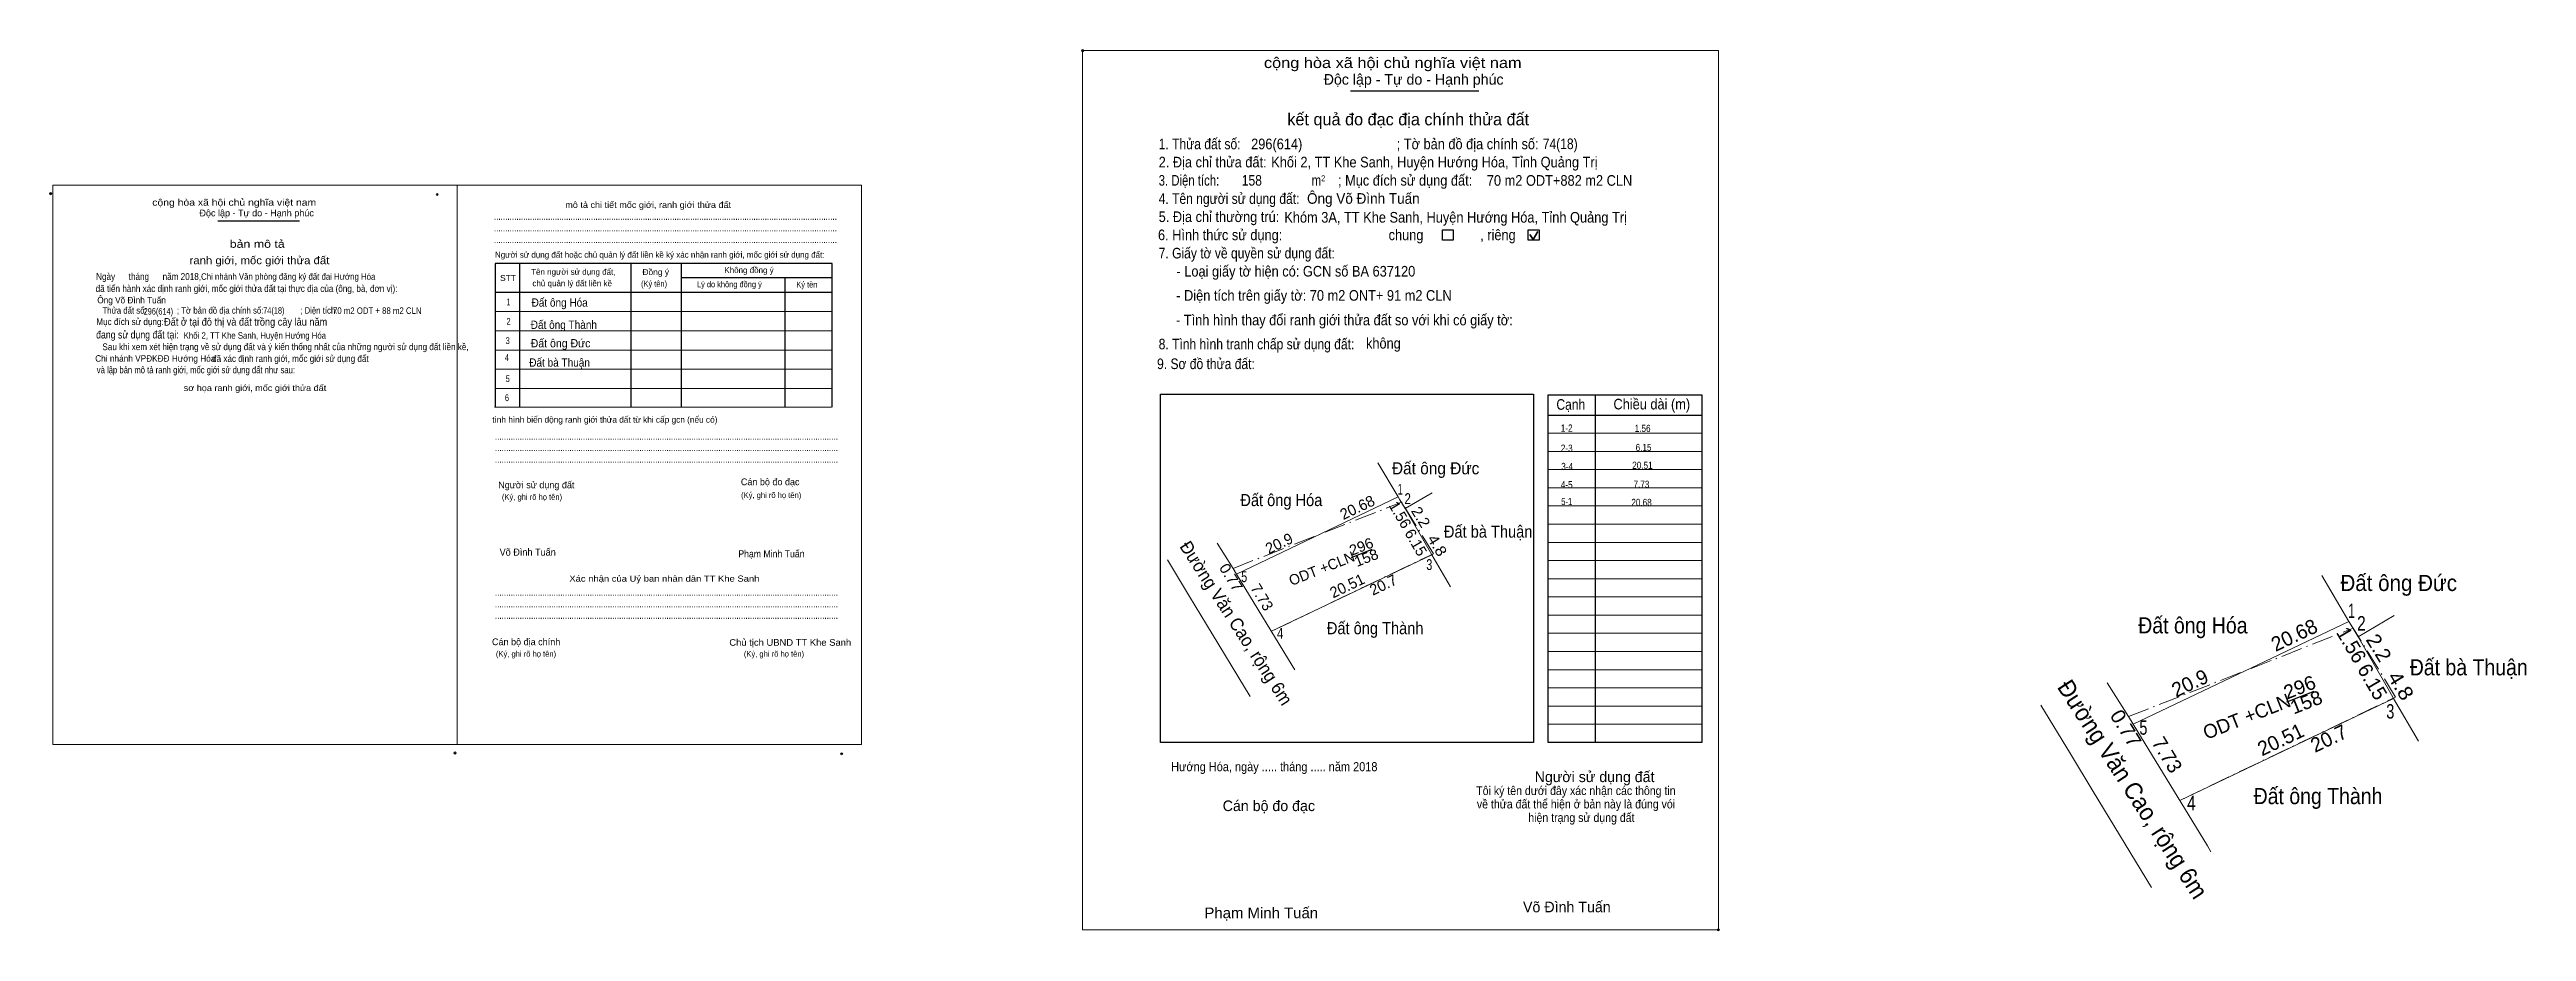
# Model space of a CAD drawing. Header units: metres. Extents: x 551114 to 551557, y 1839186 to 1839328.
# Drawn here: x 551113.5 to 551327.9, y 1839197.9 to 1839274.3 of the extents above; entities that cross this region are included whole.
import ezdxf
from ezdxf.enums import TextEntityAlignment as Align

# ---------------------------------------------------------------- set-up
doc = ezdxf.new("R2010")
doc.units = ezdxf.units.M
doc.header["$LTSCALE"] = 0.37
doc.header["$PDMODE"] = 32
doc.header["$PDSIZE"] = 0.185
doc.linetypes.add('DOT_DASHED', pattern=[7.7, 5, -1.2, 0.3, -1.2])
for name, color, linetype in [('1', 7, 'Continuous'), ('25', 7, 'Continuous'), ('4', 7, 'Continuous')]:
    doc.layers.add(name, color=color, linetype=linetype)
for name, color, linetype, lineweight in [('13', 7, 'Continuous', 13), ('17', 7, 'Continuous', 13), ('2', 7, 'Continuous', 13), ('55', 7, 'DOT_DASHED', 13), ('6', 7, 'Continuous', 13), ('63', 7, 'Continuous', 13), ('7', 7, 'Continuous', 13)]:
    doc.layers.add(name, color=color, linetype=linetype, lineweight=lineweight)

msp = doc.modelspace()

# ---------------------------------------------------------------- texts
at = {"layer": '1'}
for s, height, width, p in [('Hướng Hóa, ngày ..... tháng ..... năm 2018', 0.7875, 0.9, (551210.58, 1839211.81)), ('Phạm Minh Tuấn', 0.92, 1.05, (551213.46, 1839199.09))]:
    msp.add_text(s, height=height, dxfattribs=dict(at, width=width)).set_placement(p)
msp.add_text('Võ Đình Tuấn', height=0.92, dxfattribs=at).set_placement((551241.03, 1839199.6))
at = {"layer": '13'}
for s, height, width, p in [('Đất ông Đức', 1.05, 0.95, (551233.47, 1839237.51)), ('Đất ông Hóa', 1.05, 0.9, (551220.115, 1839234.76)), ('Đất bà Thuận', 1.05, 0.9, (551238.015, 1839232.03)), ('Đất ông Đức', 1.4, 0.95, (551316.82, 1839227.41)), ('Đất ông Thành', 1.05, 0.9, (551228.235, 1839223.67)), ('Đất ông Hóa', 1.4, 0.9, (551299.005, 1839223.74)), ('Đất bà Thuận', 1.4, 0.9, (551322.88, 1839220.11)), ('Đất ông Thành', 1.4, 0.9, (551309.835, 1839208.96))]:
    msp.add_text(s, height=height, dxfattribs=dict(at, width=width)).set_placement(p, align=Align.CENTER)
for s, height, rotation, p in [('20.68', 0.9374, 25.462, (551226.8935, 1839234.2231)), ('1.56', 0.9374, 300.522, (551229.9933, 1839233.768)), ('6.15', 0.9374, 300.069, (551231.3543, 1839231.3798)), ('20.51', 0.9374, 25.503, (551226.0132, 1839227.4398)), ('7.73', 0.9374, 301.408, (551218.0443, 1839226.6293)), ('20.68', 1.25, 25.462, (551308.0463, 1839223.0282)), ('1.56', 1.25, 300.522, (551312.1877, 1839222.4274)), ('6.15', 1.25, 300.069, (551314.0024, 1839219.2431)), ('20.51', 1.25, 25.503, (551306.8709, 1839213.9882)), ('7.73', 1.25, 301.408, (551296.2424, 1839212.9057))]:
    msp.add_text(s, height=height, rotation=rotation, dxfattribs=at).set_placement(p, align=Align.CENTER)
for s, height, width, p in [('1', 0.9374, 0.65, (551230.63, 1839235.75)), ('2', 0.9374, 0.8, (551231.33, 1839234.94)), ('5', 0.9374, 0.75, (551217.16, 1839228.18)), ('3', 0.9374, 0.75, (551233.18, 1839229.23)), ('1', 1.25, 0.65, (551313.04, 1839225.07)), ('4', 0.9374, 0.8, (551220.29, 1839223.28)), ('2', 1.25, 0.8, (551313.96, 1839223.99)), ('3', 1.25, 0.75, (551316.44, 1839216.37)), ('5', 1.25, 0.75, (551295.07, 1839214.97)), ('4', 1.25, 0.8, (551299.25, 1839208.44))]:
    msp.add_text(s, height=height, dxfattribs=dict(at, width=width)).set_placement(p, align=Align.RIGHT)
for s, height, rotation, width, p in [('Đường Văn Cao, rộng 6m', 1.125, 302.799, 0.95, (551215.735, 1839224.3297)), ('296', 0.9, 21.561, 1.05, (551227.1996, 1839230.845)), ('158', 0.9, 21.561, 1.05, (551227.6346, 1839229.8691)), ('Đường Văn Cao, rộng 6m', 1.5, 302.799, 0.95, (551293.1678, 1839209.8463)), ('296', 1.2, 21.561, 1.05, (551308.4645, 1839218.5273)), ('158', 1.2, 21.561, 1.05, (551309.0345, 1839217.2294))]:
    msp.add_text(s, height=height, rotation=rotation, dxfattribs=dict(at, width=width)).set_placement(p, align=Align.CENTER)
for height, p in [(0.9, (551226.5593, 1839230.0436)), (1.2, (551307.599, 1839217.4562))]:
    msp.add_text('ODT +CLN', height=height, rotation=21.561, dxfattribs=at).set_placement(p, align=Align.RIGHT)
at = {"layer": '17'}
for s, height, width, p in [('Võ Đình Tuấn', 0.62, 0.95, (551152.46, 1839230.47)), ('Phạm Minh Tuấn', 0.625, 0.9, (551173.12, 1839230.32))]:
    msp.add_text(s, height=height, dxfattribs=dict(at, width=width)).set_placement(p)
at = {"layer": '2', "width": 0.85}
msp.add_text('158', height=0.92, dxfattribs=at).set_placement((551216.69, 1839262.5))
at = {"layer": '2'}
for s, height, width, p in [('Đất ông Hóa', 0.72, 0.9, (551157.66, 1839252.02)), ('Đất bà Thuận', 0.72, 0.9, (551157.65, 1839246.83)), ('Đất ông Đức', 0.7171, 0.95, (551157.735, 1839248.5))]:
    msp.add_text(s, height=height, dxfattribs=dict(at, width=width)).set_placement(p, align=Align.CENTER)
at = {"layer": '25'}
for s, height, width, p in [('Chi nhánh Văn phòng đăng ký đất đai Hướng Hóa', 0.5625, 0.9, (551126.62, 1839254.35)), ('Đất ở tại đô thị và đất trồng cây lâu năm ', 0.66, 0.9, (551123.42, 1839250.38)), ('Chi nhánh VPĐKĐĐ Hướng Hóa', 0.5625, 0.95, (551117.46, 1839247.26))]:
    msp.add_text(s, height=height, dxfattribs=dict(at, width=width)).set_placement(p)
at = {"layer": '4', "width": 0.9}
msp.add_text('70 m2 ODT + 88 m2 CLN', height=0.56, dxfattribs=at).set_placement((551138.04, 1839251.4))
msp.add_text('Đất ông Thành', height=0.72, dxfattribs=at).set_placement((551158.02, 1839250.1), align=Align.CENTER)
at = {"layer": '55'}
for s, height, rotation, width, p in [('2.2', 0.9374, 301.511, 1.05, (551231.7834, 1839233.57)), ('4.8', 0.9374, 301.511, 1.1, (551233.2126, 1839231.115)), ('0.77', 0.9374, 301.608, 1.05, (551215.3596, 1839228.3407)), ('2.2', 1.25, 301.511, 1.05, (551314.5671, 1839222.1666)), ('4.8', 1.25, 301.511, 1.1, (551316.4724, 1839218.8916)), ('0.77', 1.25, 301.608, 1.05, (551292.6684, 1839215.1926))]:
    msp.add_text(s, height=height, rotation=rotation, dxfattribs=dict(at, width=width)).set_placement(p, align=Align.CENTER)
for s, height, rotation, p in [('20.9', 0.9374, 25.462, (551220.1235, 1839231.1093)), ('20.7', 0.9374, 25.503, (551229.1382, 1839227.522)), ('20.9', 1.25, 25.462, (551299.0163, 1839218.8715)), ('20.7', 1.25, 25.503, (551311.0409, 1839214.0894))]:
    msp.add_text(s, height=height, rotation=rotation, dxfattribs=at).set_placement(p, align=Align.CENTER)
at = {"layer": '6'}
for s, height, width, p in [('70 m2 ODT+882 m2 CLN', 0.92, 0.9, (551237.9, 1839262.49)), ('Ông Võ Đình Tuấn', 0.92, 0.95, (551222.34, 1839260.93)), ('Ông Võ Đình Tuấn', 0.56, 0.95, (551117.64, 1839252.31))]:
    msp.add_text(s, height=height, dxfattribs=dict(at, width=width)).set_placement(p)
at = {"layer": '63'}
for s, height, width, p in [('1-2', 0.625, 0.85, (551244.81, 1839241.2)), ('1.56', 0.62, 0.85, (551251.385, 1839241.18)), ('2-3', 0.625, 0.85, (551244.815, 1839239.46)), ('6.15', 0.62, 0.85, (551251.465, 1839239.53)), ('4-5', 0.62, 0.85, (551244.815, 1839236.3)), ('3-4', 0.625, 0.85, (551244.85, 1839237.88)), ('20.51', 0.62, 0.85, (551251.365, 1839237.98)), ('7.73', 0.62, 0.85, (551251.28, 1839236.34)), ('5-1', 0.62, 0.8, (551244.82, 1839234.85)), ('20.68', 0.62, 0.85, (551251.29, 1839234.77))]:
    msp.add_text(s, height=height, dxfattribs=dict(at, width=width)).set_placement(p, align=Align.CENTER)
at = {"layer": '7'}
for s, height, width, p in [('cộng hòa xã hội chủ nghĩa việt nam', 0.9184, 1.15, (551218.61, 1839272.68)), ('2. Địa chỉ thửa đất:', 0.9184, 0.9, (551209.5, 1839264.08)), ('1. Thửa đất số:', 0.9184, 0.85, (551209.5, 1839265.65)), ('296(614)', 0.92, 0.9, (551217.5, 1839265.65)), ('Khối 2, TT Khe Sanh, Huyện Hướng Hóa, Tỉnh Quảng Trị', 0.92, 0.9, (551219.24, 1839264.08)), ('; Tờ bản đồ địa chính số:', 0.9184, 0.9, (551230.1, 1839265.65)), ('74(18)', 0.92, 0.85, (551242.74, 1839265.66)), ('3. Diện tích:', 0.9184, 0.8, (551209.5, 1839262.5)), ('m', 0.9184, 0.8, (551222.74, 1839262.5)), ('2', 0.5248, 0.8, (551223.56, 1839262.87)), ('; Mục đích sử dụng đất:', 0.9184, 0.9, (551225.02, 1839262.5)), ('cộng hòa xã hội chủ nghĩa việt nam', 0.5842, 1.15, (551122.4, 1839260.76)), ('4. Tên người sử dụng đất:', 0.9184, 0.85, (551209.5, 1839260.92)), ('5. Địa chỉ thường trú:', 0.9184, 0.9, (551209.5, 1839259.35)), ('Khóm 3A, TT Khe Sanh, Huyện Hướng Hóa, Tỉnh Quảng Trị', 0.92, 0.9, (551220.37, 1839259.3)), ('........................................................................................................................................................', 0.5842, 0.9, (551151.96, 1839259.54)), ('........................................................................................................................................................', 0.5842, 0.9, (551151.96, 1839258.54)), ('6. Hình thức sử dụng:', 0.9184, 0.9, (551209.44, 1839257.78)), ('chung                , riêng', 0.9184, 0.9, (551229.4, 1839257.78)), ('........................................................................................................................................................', 0.5842, 0.9, (551151.96, 1839257.54)), ('7. Giấy tờ về quyền sử dụng đất:', 0.9184, 0.85, (551209.5, 1839256.2)), (' đã tiến hành xác định ranh giới, mốc giới thửa đất tại thực địa của (ông, bà, đơn vị):', 0.585, 0.9, (551117.3, 1839253.3)), ('Ngày      tháng      năm 2018,', 0.585, 0.9, (551117.54, 1839254.34)), ('STT', 0.5174, 1.05, (551152.5, 1839254.25)), ('(Ký tên)', 0.5174, 0.9, (551164.7, 1839253.75)), ('Đồng ý', 0.5174, 1.05, (551164.82, 1839254.76)), ('Lý do không đồng ý', 0.5174, 0.9, (551169.54, 1839253.7)), ('Ký tên', 0.5174, 0.9, (551178.14, 1839253.68)), ('     - Loại giấy tờ hiện có: GCN số BA 637120', 0.92, 0.9, (551209.5, 1839254.63)), ('Thửa đất số:              ; Tờ bản đồ địa chính số:                 ; Diện tích:  ', 0.56, 0.9, (551118.09, 1839251.42)), ('296(614)', 0.56, 0.85, (551121.65, 1839251.34)), ('74(18)', 0.56, 0.85, (551132, 1839251.42)), ('- Diện tích trên giấy tờ: 70 m2 ONT+ 91 m2 CLN', 0.92, 0.9, (551211.02, 1839252.54)), ('đang sử dụng đất tại:', 0.665, 0.85, (551117.54, 1839249.27)), ('Mục đích sử dụng:', 0.585, 0.9, (551117.56, 1839250.43)), ('Khối 2, TT Khe Sanh, Huyện Hướng Hóa', 0.56, 0.9, (551125.12, 1839249.25)), ('     - Tình hình thay đổi ranh giới thửa đất so với khi có giấy tờ: ', 0.92, 0.9, (551209.46, 1839250.41)), ('Sau khi xem xét hiện trạng về sử dụng đất và ý kiến thống nhất của những người sử dụng đất liền kề,', 0.5842, 0.9, (551118.08, 1839248.26)), ('đã xác định ranh giới, mốc giới sử dụng đất', 0.5825, 0.9, (551127.58, 1839247.24)), ('9. Sơ đồ thửa đất:', 0.9184, 0.85, (551209.36, 1839246.62)), ('8. Tình hình tranh chấp sử dụng đất: ', 0.9175, 0.85, (551209.5, 1839248.33)), ('không', 0.9185, 0.9, (551227.44, 1839248.4)), (' và lập bản mô tả ranh giới, mốc giới sử dụng đất như sau:', 0.5843, 0.85, (551117.41, 1839246.26)), ('Cạnh', 0.9184, 0.85, (551243.92, 1839243.1)), ('Chiều dài (m)', 0.9184, 0.9, (551248.86, 1839243.13)), ('........................................................................................................................................................', 0.5842, 0.9, (551152.05, 1839240.52)), ('........................................................................................................................................................', 0.5842, 0.9, (551152.05, 1839239.52)), ('........................................................................................................................................................', 0.5842, 0.9, (551152.05, 1839238.52)), ('(Ký, ghi rõ họ tên)', 0.5008, 0.9, (551152.66, 1839235.3)), ('(Ký, ghi rõ họ tên)', 0.5008, 0.9, (551173.36, 1839235.46)), ('........................................................................................................................................................', 0.5842, 0.9, (551152.05, 1839227)), ('........................................................................................................................................................', 0.5842, 0.9, (551152.05, 1839226)), ('........................................................................................................................................................', 0.5842, 0.9, (551152.05, 1839225)), ('(Ký, ghi rõ họ tên)', 0.5008, 0.9, (551152.14, 1839221.72)), ('Chủ tịch UBND TT Khe Sanh', 0.58, 1.05, (551172.34, 1839222.67)), ('(Ký, ghi rõ họ tên)', 0.5008, 0.9, (551173.6, 1839221.72))]:
    msp.add_text(s, height=height, dxfattribs=dict(at, width=width)).set_placement(p)
for s, height, p in [('Độc lập - Tự do - Hạnh phúc', 0.9184, (551223.78, 1839271.24)), ('Độc lập - Tự do - Hạnh phúc', 0.5842, (551126.48, 1839259.84)), ('Người sử dụng đất hoặc chủ quản lý đất liền kề ký xác nhận ranh giới, mốc giới sử dụng đất:', 0.5174, (551152.06, 1839256.26)), ('Tên người sử dụng đất,', 0.5174, (551155.19, 1839254.78)), ('chủ quản lý đất liền kề', 0.5174, (551155.3, 1839253.79)), ('Không đồng ý', 0.5174, (551171.91, 1839254.93)), ('tình hình biến động ranh giới thửa đất từ khi cấp gcn (nếu có)', 0.5341, (551151.82, 1839241.98)), ('Người sử dụng đất', 0.5843, (551152.34, 1839236.3)), ('Cán bộ đo đạc', 0.583, (551173.34, 1839236.57)), ('Cán bộ địa chính', 0.5843, (551151.8, 1839222.72)), ('Người sử dụng đất', 0.9184, (551242.04, 1839210.87)), ('Cán bộ đo đạc', 0.9185, (551215.04, 1839208.36))]:
    msp.add_text(s, height=height, dxfattribs=at).set_placement(p)
for s, height, p in [('kết quả đo đạc địa chính thửa đất', 1.05, (551231.095, 1839267.72)), ('.', 0.2624, (551257.9383, 1839197.94))]:
    msp.add_text(s, height=height, dxfattribs=at).set_placement(p, align=Align.CENTER)
for s, height, width, p in [('mô tả chi tiết mốc giới, ranh giới thửa đất', 0.5341, 1.1, (551165.315, 1839260.57)), ('ranh giới, mốc giới thửa đất', 0.6677, 1.1, (551131.675, 1839255.7)), ('bản mô tả', 0.6677, 1.2, (551131.485, 1839257.12)), ('1', 0.5842, 0.65, (551153.225, 1839252.14)), ('2', 0.5842, 0.8, (551153.235, 1839250.46)), ('4', 0.5843, 0.8, (551153.095, 1839247.33)), ('3', 0.5843, 0.75, (551153.16, 1839248.79)), ('sơ họa ranh giới, mốc giới thửa đất', 0.5341, 1.1, (551131.29, 1839244.72)), ('5', 0.5843, 0.75, (551153.165, 1839245.5)), ('6', 0.5843, 0.8, (551153.095, 1839243.85)), ('Xác nhận của Uỷ ban nhân dân TT Khe Sanh', 0.53, 1.15, (551166.72, 1839228.22)), ('Tôi ký tên dưới đây xác nhận các thông tin', 0.7588, 0.9, (551245.61, 1839209.75)), ('về thửa đất thể hiện ở bản này là đúng vói', 0.7588, 0.9, (551245.615, 1839208.59)), ('hiện trạng sử dụng đất', 0.7588, 0.9, (551246.085, 1839207.42))]:
    msp.add_text(s, height=height, dxfattribs=dict(at, width=width)).set_placement(p, align=Align.CENTER)

# ---------------------------------------------------------------- linework, layer by layer
at = {"layer": '13'}
for p, q in [((551228.48, 1839238.51), (551230.24, 1839235.55)), ((551230.83, 1839234.54), (551230.38, 1839235.31)), ((551230.83, 1839234.54), (551233.17, 1839235.92)), ((551233.14, 1839230.55), (551234.75, 1839227.76)), ((551310.17, 1839228.74), (551312.51, 1839224.78)), ((551313.3, 1839223.44), (551312.7, 1839224.46)), ((551313.3, 1839223.44), (551316.42, 1839225.28)), ((551316.38, 1839218.12), (551318.52, 1839214.4))]:
    msp.add_line(p, q, dxfattribs=at)
at = {"layer": '13', "lineweight": 25}
for p, q in [((551226.2, 1839230.32), (551227.98, 1839231.02)), ((551307.13, 1839217.81), (551309.5, 1839218.75))]:
    msp.add_line(p, q, dxfattribs=at)
at = {"layer": '13'}
for points in [[(551216.24, 1839228.88), (551230.24, 1839235.55), (551230.38, 1839235.31)], [(551230.83, 1839234.54), (551232.87, 1839231.01), (551233.14, 1839230.55), (551219.26, 1839223.93)], [(551214.55, 1839231.56), (551215.94, 1839229.37), (551216.24, 1839228.88)], [(551210.25, 1839230.11), (551212.17, 1839226.94), (551213.64, 1839224.51), (551217.42, 1839218.28)], [(551216.24, 1839228.88), (551221.05, 1839220.97), (551221.28, 1839220.58)], [(551293.84, 1839215.89), (551312.51, 1839224.78), (551312.7, 1839224.46)], [(551313.3, 1839223.44), (551316.02, 1839218.73), (551316.38, 1839218.12), (551297.87, 1839209.29)], [(551285.86, 1839217.53), (551288.42, 1839213.31), (551290.37, 1839210.07), (551295.41, 1839201.76)], [(551291.59, 1839219.47), (551293.44, 1839216.54), (551293.84, 1839215.89)], [(551293.84, 1839215.89), (551300.26, 1839205.34), (551300.57, 1839204.83)]]:
    msp.add_lwpolyline(points, dxfattribs=at)
at = {"layer": '55'}
for p, q in [((551215.94, 1839229.37), (551230.52, 1839235.1)), ((551293.44, 1839216.54), (551312.89, 1839224.19))]:
    msp.add_line(p, q, dxfattribs=at)
for points in [[(551219.26, 1839223.93), (551233.27, 1839230.63), (551230.52, 1839235.1)], [(551297.87, 1839209.29), (551316.55, 1839218.22), (551312.89, 1839224.19)]]:
    msp.add_lwpolyline(points, dxfattribs=at)
at = {"layer": '7', "lineweight": 25}
for p, q in [((551226.09, 1839270.7), (551237.22, 1839270.7)), ((551128.07, 1839259.44), (551135.15, 1839259.44)), ((551154.17, 1839255.75), (551154.17, 1839243.32)), ((551163.82, 1839255.7), (551163.82, 1839243.32)), ((551168.18, 1839255.7), (551168.18, 1839243.32)), ((551168.18, 1839254.55), (551181.24, 1839254.55)), ((551177.15, 1839254.55), (551177.15, 1839243.32)), ((551152.07, 1839253.28), (551181.24, 1839253.28)), ((551247.27, 1839244.4), (551247.27, 1839214.3)), ((551243.2, 1839242.64), (551256.51, 1839242.64))]:
    msp.add_line(p, q, dxfattribs=at)
at = {"layer": '7', "lineweight": 35}
for p, q in [((551241.61, 1839258.26), (551241.92, 1839257.85)), ((551241.92, 1839257.85), (551242.31, 1839258.54))]:
    msp.add_line(p, q, dxfattribs=at)
at = {"layer": '7'}
for p, q in [((551152.07, 1839251.61), (551181.24, 1839251.61)), ((551152.07, 1839249.94), (551181.24, 1839249.94)), ((551152.07, 1839248.27), (551181.24, 1839248.27)), ((551152.07, 1839246.6), (551181.24, 1839246.6)), ((551152.02, 1839243.32), (551181.18, 1839243.32)), ((551152.07, 1839244.93), (551181.24, 1839244.93)), ((551243.2, 1839241.07), (551256.51, 1839241.07)), ((551243.2, 1839239.5), (551256.51, 1839239.5)), ((551243.2, 1839237.92), (551256.51, 1839237.92)), ((551243.2, 1839236.35), (551256.51, 1839236.35)), ((551243.2, 1839234.77), (551256.51, 1839234.77)), ((551243.2, 1839233.2), (551256.51, 1839233.2)), ((551243.2, 1839231.62), (551256.51, 1839231.62)), ((551243.2, 1839230.05), (551256.51, 1839230.05)), ((551243.2, 1839228.47), (551256.51, 1839228.47)), ((551243.2, 1839226.9), (551256.51, 1839226.9)), ((551243.2, 1839225.32), (551256.51, 1839225.32)), ((551243.2, 1839223.75), (551256.51, 1839223.75)), ((551243.2, 1839222.17), (551256.51, 1839222.17)), ((551243.2, 1839220.6), (551256.51, 1839220.6)), ((551243.2, 1839219.03), (551256.51, 1839219.03)), ((551243.2, 1839217.45), (551256.51, 1839217.45)), ((551243.2, 1839215.88), (551256.51, 1839215.88))]:
    msp.add_line(p, q, dxfattribs=at)
for points in [[(551202.92, 1839274.19), (551257.94, 1839274.19), (551257.94, 1839198.08), (551202.92, 1839198.08)], [(551113.79, 1839262.54), (551148.79, 1839262.54), (551148.79, 1839214.13), (551113.79, 1839214.13)], [(551148.79, 1839262.54), (551183.79, 1839262.54), (551183.79, 1839214.13), (551148.79, 1839214.13)], [(551148.79, 1839262.54), (551183.79, 1839262.54), (551183.79, 1839214.13), (551148.79, 1839214.13)]]:
    msp.add_lwpolyline(points, close=True, dxfattribs=at)
at = {"layer": '7', "lineweight": 25}
for points in [[(551234.05, 1839258.67), (551235, 1839258.67), (551235, 1839257.79), (551234.05, 1839257.79)], [(551241.49, 1839258.67), (551242.43, 1839258.67), (551242.43, 1839257.79), (551241.49, 1839257.79)], [(551209.66, 1839244.46), (551241.94, 1839244.46), (551241.94, 1839214.3), (551209.66, 1839214.3)], [(551243.2, 1839244.4), (551256.51, 1839244.4), (551256.51, 1839214.3), (551243.2, 1839214.3)]]:
    msp.add_lwpolyline(points, close=True, dxfattribs=at)
msp.add_lwpolyline([(551181.24, 1839243.32), (551181.24, 1839255.75), (551152.07, 1839255.75), (551152.07, 1839243.32)], dxfattribs=at)
at = {"layer": '7'}
for p in [(551202.92, 1839274.19), (551113.6, 1839261.8), (551147.06, 1839261.73), (551148.6, 1839213.39), (551182.06, 1839213.32), (551257.94, 1839198.08)]:
    msp.add_point(p, dxfattribs=at)

msp.set_redraw_order([(e.dxf.handle, doc.entitydb.next_handle()) for e in msp.query("TEXT MTEXT ATTDEF DIMENSION ARC_DIMENSION")])  # texts and dimensions are drawn at this point

doc.saveas('drawing.dxf')
